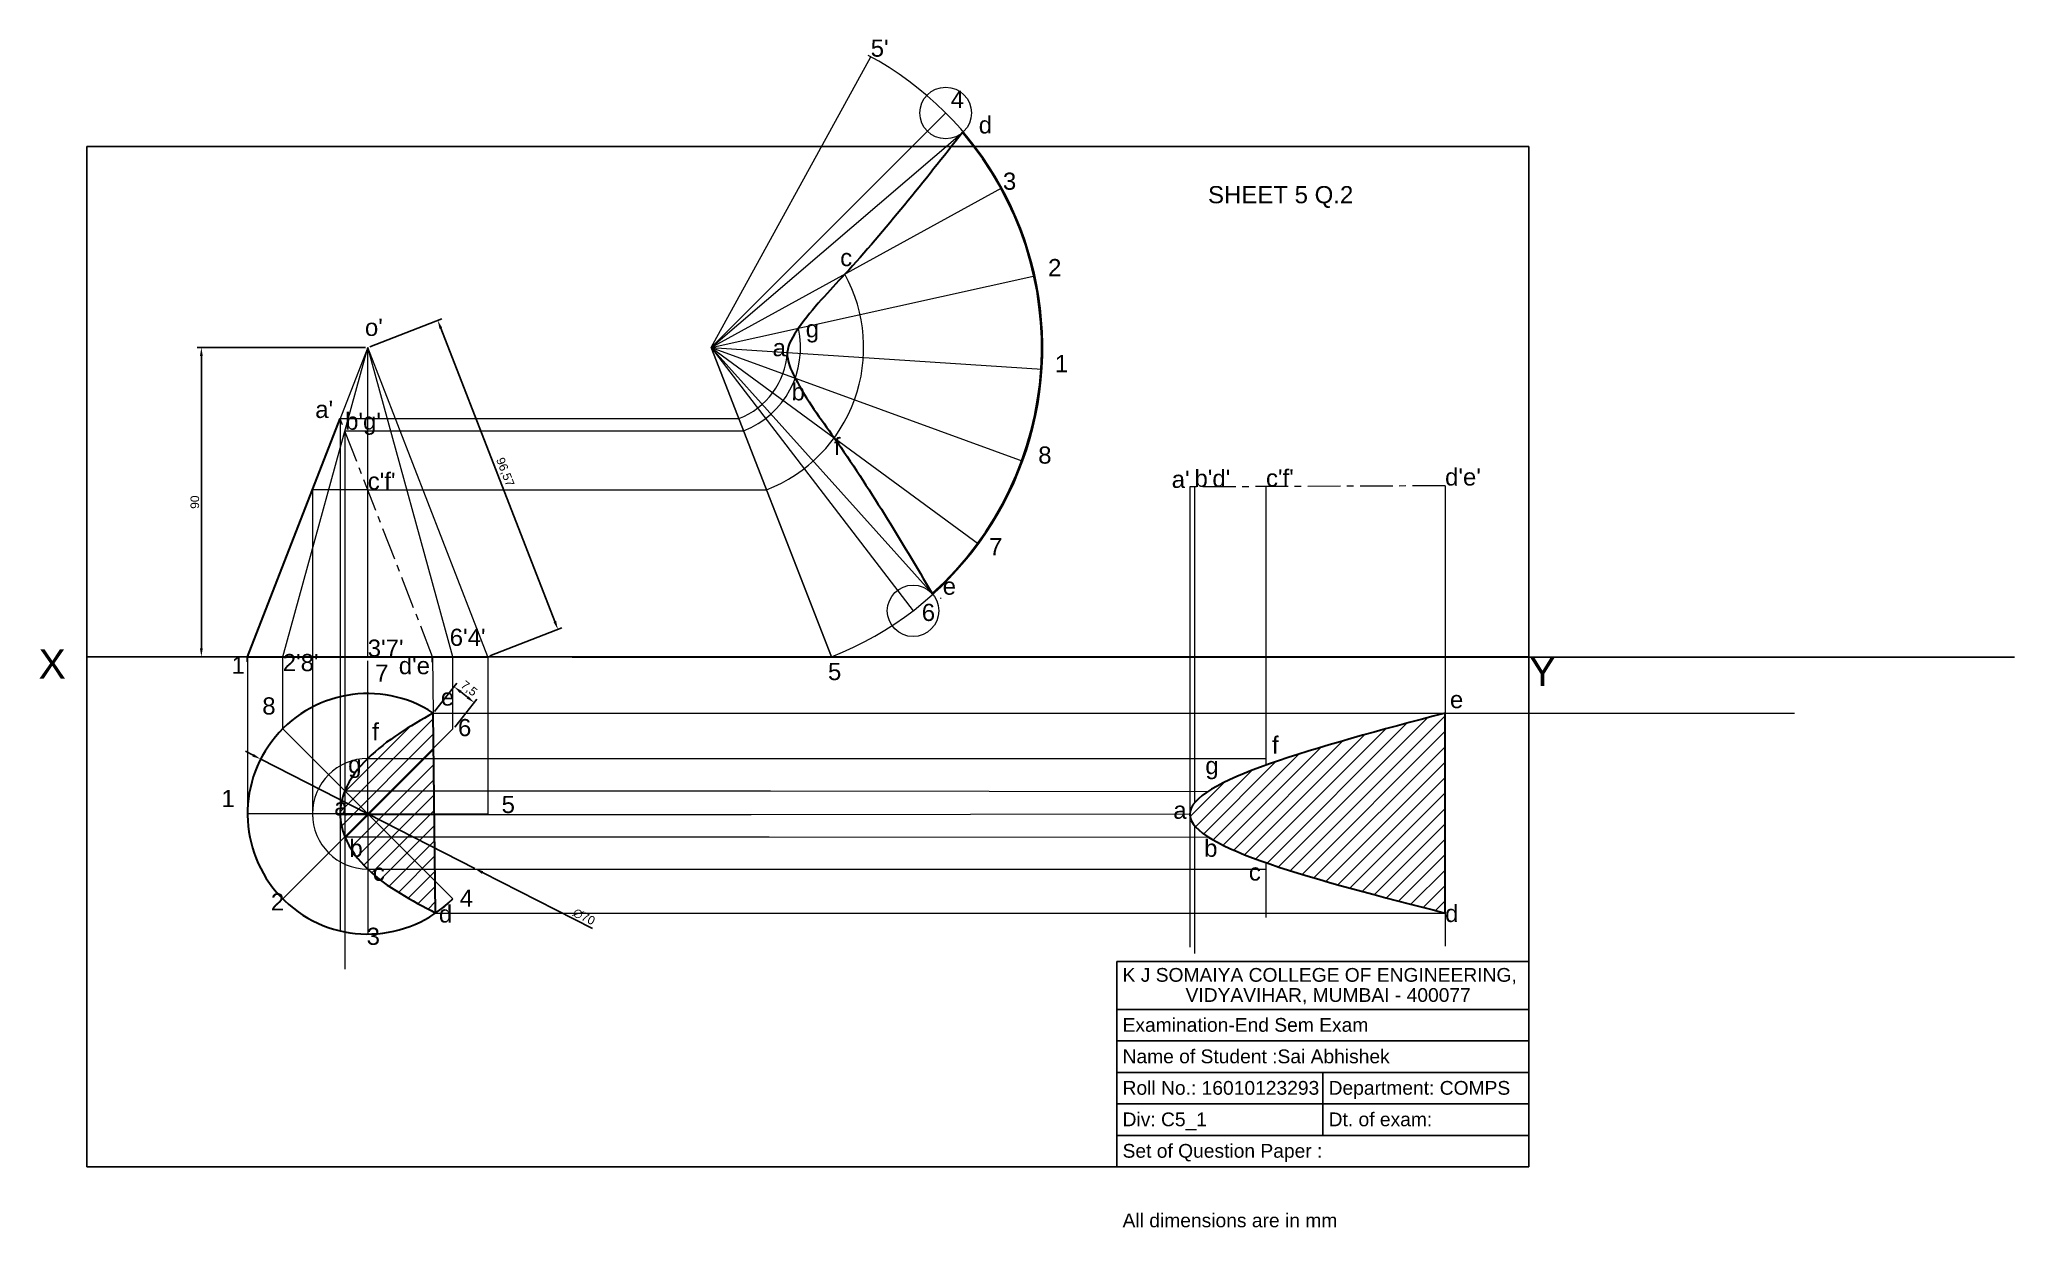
# Model space of a CAD drawing. Header units: millimetres. Extents: x 1962 to 3737, y 1849 to 2201.
# Drawn here: x 3162 to 3737, y 1849 to 2195 of the extents above; entities that cross this region are included whole.
import ezdxf

# ---------------------------------------------------------------- set-up
doc = ezdxf.new("R2010")
doc.units = ezdxf.units.MM
doc.header["$LTSCALE"] = 0.3
doc.header["$PDMODE"] = 35
doc.header["$PDSIZE"] = 5
doc.linetypes.add('CENTER', pattern=[50.8, 31.75, -6.35, 6.35, -6.35])
doc.styles.get("Standard").update_dxf_attribs({"font": 'arial.ttf'})
doc.dimstyles.new('ISO-25', dxfattribs={"dimtxt": 2.5, "dimasz": 2.5, "dimexe": 1.25, "dimexo": 0.625, "dimtad": 1, "dimtxsty": 'Standard', "dimcen": 2.5, "dimadec": 0, "dimazin": 0, "dimtfac": 1, "dimtmove": 0, "dimatfit": 3, "dimfxl": 1, "dimarcsym": 0})

msp = doc.modelspace()

# ---------------------------------------------------------------- texts
at = {"linetype": 'Continuous', "lineweight": 9}
for s, p in [("5'", (3404.027, 2189.644)), ('4', (3427.307, 2174.709)), ('d', (3435.484, 2167.29)), ('3', (3442.524, 2150.913)), ('SHEET 5 Q.2', (3502.262, 2146.981)), ('c', (3395.137, 2128.674)), ('2', (3455.672, 2125.757)), ("o'", (3256.725, 2108.372)), ('g', (3385.113, 2107.934)), ('a', (3375.441, 2102.454)), ('1', (3457.653, 2097.815)), ('b', (3380.975, 2089.611)), ("a'", (3242.255, 2084.486)), ("a'", (3242.255, 2084.486)), ("b'g'", (3250.965, 2081.063)), ("b'g'", (3250.965, 2081.063)), ('f', (3393.291, 2073.746)), ('8', (3452.809, 2071.197)), ("c'f'", (3257.542, 2063.596)), ("a'", (3491.685, 2064.132)), ("b'd'", (3498.315, 2064.413)), ("c'f'", (3519.134, 2064.51)), ("d'e'", (3571.298, 2064.82)), ('7', (3438.492, 2044.535)), ('e', (3424.99, 2033.042)), ('6', (3418.895, 2025.396)), ("3'7'", (3257.542, 2014.982)), ("6'4'", (3281.42, 2018.149)), ("1'", (3217.896, 2010.033)), ("2'8'", (3232.793, 2010.793)), ("d'e'", (3266.589, 2009.907)), ('5', (3391.578, 2008.184)), ('7', (3259.724, 2007.714)), ('8', (3226.833, 1998.169)), ('e', (3278.838, 2000.766)), ('e', (3572.711, 2000.026)), ('f', (3258.834, 1990.676)), ('6', (3283.824, 1991.876)), ('f', (3520.891, 1986.822)), ('g', (3251.842, 1981.169)), ('g', (3501.474, 1980.809)), ('1', (3214.935, 1971.233)), ('5', (3296.532, 1969.487)), ('a', (3247.795, 1968.802)), ('a', (3492.14, 1967.82)), ('b', (3252.22, 1956.732)), ('b', (3501.131, 1956.752)), ('c', (3259.004, 1949.757)), ('c', (3514.142, 1949.835)), ('2', (3229.339, 1941.139)), ('4', (3284.314, 1942.234)), ('d', (3278.266, 1937.619)), ('d', (3571.298, 1937.775)), ('3', (3257.218, 1931.124))]:
    msp.add_text(s, height=5, dxfattribs=at).set_placement(p)
for s, height, p in [('K J SOMAIYA COLLEGE OF ENGINEERING, ', 4.00791, (3477.379, 1920.38)), ('VIDYAVIHAR, MUMBAI - 400077', 4.00791, (3495.715, 1914.528)), ('Examination-End Sem Exam', 4.00791, (3477.379, 1905.831)), ('Name of Student :Sai Abhishek ', 4.00791, (3477.379, 1896.664)), ('Roll No.: 16010123293', 4.00791, (3477.379, 1887.498)), ('Department: COMPS', 4.00791, (3537.379, 1887.498)), ('Div: C5_1', 4.0079, (3477.379, 1878.331)), ('Dt. of exam:', 4.00791, (3537.379, 1878.331)), ('Set of Question Paper : ', 4.00791, (3477.379, 1869.164)), ('All dimensions are in mm', 4.00791, (3477.379, 1848.921))]:
    msp.add_text(s, height=height).set_placement(p)
at = {"char_height": 8.5, "attachment_point": 1}
for s, width, insert in [('X', 7.5626, (3161.691, 2017.142)), ('Y', 20.25103, (3595.701, 2014.982))]:
    msp.add_mtext_dynamic_manual_height_columns(s, width=width, gutter_width=42.5, heights=[0], dxfattribs=dict(at, insert=insert))

# ---------------------------------------------------------------- blocks, each defined once
blk = doc.blocks.new('*U26')
at = {"linetype": 'Continuous', "lineweight": 9}
blk.add_line((-17.5, 0), (17.5, 0), dxfattribs=at)
blk = doc.blocks.new('*U27')
at = {"color": 0, "linetype": 'ByBlock', "lineweight": -2, "transparency": 16777216}
for p, rotation in [((3257.54, 1986.77), 90.00000000000001), ((3245.17, 1981.64), 135), ((3269.92, 1981.64), 45.00000000000001), ((3240.04, 1969.27), 180), ((3245.17, 1956.89), 225), ((3257.54, 1951.77), 270), ((3269.92, 1956.89), 315.0000000000001)]:
    blk.add_blockref('*U26', p, dxfattribs=dict(at, rotation=rotation))
blk.add_blockref('*U26', (3275.04, 1969.27), dxfattribs=at)
blk = doc.blocks.new('*D28')
at = {"color": 0, "linetype": 'Continuous', "lineweight": -2, "transparency": 16777216}
for p, q in [((3256.92, 2104.98), (3207.85, 2104.98)), ((3209.1, 2017.48), (3209.1, 2102.48)), ((3256.92, 2014.98), (3207.85, 2014.98))]:
    blk.add_line(p, q, dxfattribs=at)
at = {"color": 0, "linetype": 'Continuous', "lineweight": 9, "transparency": 16777216}
for points in [[(3208.68, 2102.48), (3209.52, 2102.48), (3209.1, 2104.98)], [(3208.68, 2017.48), (3209.52, 2017.48), (3209.1, 2014.98)]]:
    blk.add_solid(points, dxfattribs=at)
at = {"layer": 'Defpoints', "color": 0, "linetype": 'Continuous', "lineweight": 9, "transparency": 16777216}
for p in [(3209.1, 2104.98), (3257.54, 2104.98), (3257.54, 2014.98)]:
    blk.add_point(p, dxfattribs=at)
at = {"color": 0, "linetype": 'Continuous', "lineweight": 9, "transparency": 16777216, "insert": (3207.2, 2059.98), "char_height": 2.5, "attachment_point": 5, "rotation": 90}
blk.add_mtext('90', dxfattribs=at)
blk = doc.blocks.new('*D29')
at = {"color": 0, "linetype": 'Continuous', "lineweight": -2, "transparency": 16777216}
for p, q in [((3224.15, 1986.32), (3221.92, 1987.46)), ((3226.37, 1985.19), (3288.71, 1953.35)), ((3323.01, 1935.84), (3290.94, 1952.21))]:
    blk.add_line(p, q, dxfattribs=at)
at = {"color": 0, "linetype": 'Continuous', "lineweight": 9, "transparency": 16777216}
for points in [[(3224.33, 1986.7), (3223.96, 1985.95), (3226.37, 1985.19)], [(3291.13, 1952.58), (3290.75, 1951.84), (3288.71, 1953.35)]]:
    blk.add_solid(points, dxfattribs=at)
at = {"layer": 'Defpoints', "color": 0, "linetype": 'Continuous', "lineweight": 9, "transparency": 16777216}
for p in [(3226.37, 1985.19), (3288.71, 1953.35)]:
    blk.add_point(p, dxfattribs=at)
at = {"color": 0, "linetype": 'Continuous', "lineweight": 9, "transparency": 16777216, "insert": (3320.54, 1939.31), "char_height": 2.5, "attachment_point": 5, "rotation": 332.94666}
blk.add_mtext('∅70', dxfattribs=at)
blk = doc.blocks.new('*D46')
at = {"color": 0, "linetype": 'Continuous', "lineweight": -2, "transparency": 16777216}
for p, q in [((3258.12, 2105.21), (3279.1, 2113.37)), ((3278.84, 2110.58), (3312.03, 2025.24)), ((3293.12, 2015.21), (3314.1, 2023.37))]:
    blk.add_line(p, q, dxfattribs=at)
at = {"color": 0, "linetype": 'Continuous', "lineweight": 9, "transparency": 16777216}
for points in [[(3279.23, 2110.73), (3278.45, 2110.43), (3277.94, 2112.91)], [(3312.42, 2025.39), (3311.64, 2025.09), (3312.94, 2022.91)]]:
    blk.add_solid(points, dxfattribs=at)
at = {"layer": 'Defpoints', "color": 0, "linetype": 'Continuous', "lineweight": 9, "transparency": 16777216}
for p in [(3257.54, 2104.98), (3312.94, 2022.91), (3292.54, 2014.98)]:
    blk.add_point(p, dxfattribs=at)
at = {"color": 0, "linetype": 'Continuous', "lineweight": 9, "transparency": 16777216, "insert": (3297.42, 2068.68), "char_height": 2.5, "attachment_point": 5, "rotation": 291.25051}
blk.add_mtext('96,57', dxfattribs=at)
blk = doc.blocks.new('*U47')
at = {"linetype": 'Continuous', "lineweight": 9}
blk.add_line((-17.5, 45), (17.5, -45), dxfattribs=at)
blk = doc.blocks.new('*U48')
at = {"color": 0, "linetype": 'ByBlock', "lineweight": -2, "transparency": 16777216}
for p, rotation in [((3380.8, 2147.31), 129.9999999999999), ((3391.72, 2139.12), 113.75), ((3399.91, 2128.21), 97.49999999999996), ((3404.72, 2115.43), 81.25), ((3405.76, 2101.82), 64.99999999999994), ((3402.95, 2088.47), 48.74999999999998), ((3396.52, 2076.43), 32.49999999999996), ((3386.97, 2066.68), 16.24999999999997)]:
    blk.add_blockref('*U47', p, dxfattribs=dict(at, rotation=rotation))
blk.add_blockref('*U47', (3375.08, 2059.98), dxfattribs=at)
blk = doc.blocks.new('*D54')
at = {"color": 0, "linetype": 'Continuous', "lineweight": -2, "transparency": 16777216}
for p, q in [((3277.02, 1999.09), (3283.46, 2007.26)), ((3282.91, 1994.45), (3289.35, 2002.61)), ((3284.65, 2004.73), (3286.61, 2003.18))]:
    blk.add_line(p, q, dxfattribs=at)
at = {"color": 0, "linetype": 'Continuous', "lineweight": 9, "transparency": 16777216}
for points in [[(3284.91, 2005.05), (3284.39, 2004.4), (3282.69, 2006.28)], [(3286.87, 2003.51), (3286.36, 2002.85), (3288.58, 2001.63)]]:
    blk.add_solid(points, dxfattribs=at)
at = {"layer": 'Defpoints', "color": 0, "linetype": 'Continuous', "lineweight": 9, "transparency": 16777216}
for p in [(3288.58, 2001.63), (3276.64, 1998.6), (3282.53, 1993.96)]:
    blk.add_point(p, dxfattribs=at)
at = {"color": 0, "linetype": 'Continuous', "lineweight": 9, "transparency": 16777216, "insert": (3286.95, 2005.62), "char_height": 2.5, "attachment_point": 5, "rotation": 321.74635}
blk.add_mtext('7,5', dxfattribs=at)

# ---------------------------------------------------------------- dimensions: what is measured, and where the dimension line sits
at = {"linetype": 'Continuous', "lineweight": 9}
for p1, p2, distance, picture, middle in [((3257.542, 2104.982), (3292.542, 2014.982), 21.882, '*D46', (3297.419, 2068.684)), ((3276.636, 1998.601), (3282.526, 1993.957), 9.773, '*D54', (3286.946, 2005.62))]:
    dim = msp.add_aligned_dim(p1=p1, p2=p2, distance=distance, dimstyle='ISO-25', dxfattribs=at)
    dim.commit()
    dim.dimension.update_dxf_attribs({"geometry": picture, "text_midpoint": middle})
dim = msp.add_linear_dim(base=(3209.1, 2104.982), p1=(3257.542, 2014.982), p2=(3257.542, 2104.982), angle=90, dimstyle='ISO-25', dxfattribs=at)
dim.commit()
dim.dimension.update_dxf_attribs({"geometry": '*D28', "text_midpoint": (3207.198, 2059.982)})
dim = msp.add_diameter_dim_2p(p1=(3226.372, 1985.187), p2=(3288.713, 1953.35), dimstyle='ISO-25', dxfattribs=at)
dim.commit()
dim.dimension.update_dxf_attribs({"geometry": '*D29', "text_midpoint": (3319.647, 1937.551), "dimtype": 163})

# ---------------------------------------------------------------- hatches: boundary and pattern name
at = {"linetype": 'Continuous', "lineweight": 9}
h = msp.add_hatch(dxfattribs=at)
h.set_pattern_fill('ANSI31', color=256)
edge = h.paths.add_edge_path()
edge.add_spline(control_points=[(3276.636, 1998.601), (3269.86, 1994.722), (3259.717, 1988.914), (3250.894, 1977.682), (3248.975, 1969.266), (3250.901, 1960.865), (3259.71, 1949.437), (3270.363, 1944.155), (3277.307, 1940.383)], knot_values=[0, 0, 0, 0, 23.2346235, 34.7813296, 41.589296, 48.3972625, 59.9439686, 83.4866093, 83.4866093, 83.4866093, 83.4866093], degree=3, periodic=0)
at = {"linetype": 'Continuous', "lineweight": 9, "transparency": 33554687}
h = msp.add_hatch(dxfattribs=at)
h.set_pattern_fill('ANSI31', color=256)
edge = h.paths.add_edge_path()
edge.add_spline(control_points=[(3276.636, 1998.601), (3269.86, 1994.722), (3259.717, 1988.914), (3250.894, 1977.682), (3248.975, 1969.266), (3250.901, 1960.865), (3259.71, 1949.437), (3270.363, 1944.155), (3277.307, 1940.383)], knot_values=[0, 0, 0, 0, 23.2346235, 34.7813296, 41.589296, 48.3972625, 59.9439686, 83.4866093, 83.4866093, 83.4866093, 83.4866093], degree=3, periodic=0)
edge.add_line((3277.307, 1940.383), (3276.636, 1998.601))
at = {"linetype": 'Continuous', "lineweight": 9}
h = msp.add_hatch(dxfattribs=at)
h.set_pattern_fill('ANSI31', color=256)
h.set_pattern_definition([(45, (127.6827, 0), (-2.245064, 2.245064), [])])
edge = h.paths.add_edge_path()
edge.add_spline(control_points=[(3571.298, 1998.601), (3534.072, 1988.714), (3459.753, 1968.974), (3534.16, 1949.902), (3571.298, 1940.383)], knot_values=[0, 0, 0, 0, 79.9983115, 159.7160295, 159.7160295, 159.7160295, 159.7160295], degree=3, periodic=0)
edge.add_line((3571.298, 1940.383), (3571.298, 1998.601))

# ---------------------------------------------------------------- linework, layer by layer
for p, q in [((3175.701, 2163.482), (3595.701, 2163.482)), ((3175.701, 1866.482), (3175.701, 2163.482)), ((3595.701, 2163.482), (3595.701, 1866.482)), ((3175.701, 2014.982), (3595.701, 2014.982)), ((3317.129, 2014.883), (3737.129, 2014.883)), ((3475.701, 1926.305), (3595.701, 1926.305)), ((3475.701, 1866.482), (3475.701, 1926.305)), ((3595.701, 1921.482), (3595.701, 1866.482)), ((3475.701, 1912.315), (3595.701, 1912.315)), ((3475.701, 1903.149), (3595.701, 1903.149)), ((3475.701, 1893.982), (3595.701, 1893.982)), ((3535.701, 1893.982), (3535.701, 1875.649)), ((3475.701, 1884.815), (3595.701, 1884.815)), ((3475.701, 1875.649), (3595.701, 1875.649)), ((3595.701, 1866.482), (3175.701, 1866.482)), ((3595.701, 1866.482), (3475.701, 1866.482))]:
    msp.add_line(p, q)
for p, q in [((3357.581, 2104.982), (3430.738, 2167.566)), ((3257.542, 2104.982), (3222.542, 2014.982)), ((3232.793, 2014.982), (3257.542, 2104.982)), ((3257.542, 2014.982), (3257.542, 2104.982)), ((3292.542, 2014.982), (3257.542, 2104.982)), ((3292.542, 2014.982), (3257.542, 2104.982)), ((3282.291, 2014.982), (3257.542, 2104.982)), ((3257.542, 2014.982), (3257.542, 2104.982)), ((3392.581, 2014.982), (3357.581, 2104.982)), ((3357.581, 2104.982), (3421.945, 2033.385)), ((3249.495, 2084.289), (3249.495, 1983.234)), ((3249.495, 2084.289), (3249.495, 1983.234)), ((3249.495, 2084.289), (3365.628, 2084.289)), ((3250.876, 2080.739), (3250.876, 1983.943)), ((3250.876, 2080.739), (3250.876, 1983.943)), ((3250.876, 2080.739), (3367.009, 2080.739)), ((3257.542, 2063.596), (3241.448, 2063.596)), ((3241.448, 2063.596), (3241.448, 1968.387)), ((3257.542, 2063.596), (3273.661, 2063.534)), ((3257.542, 2063.596), (3373.675, 2063.596)), ((3496.935, 2064.413), (3496.935, 1930.437)), ((3498.315, 2064.413), (3498.315, 1972.45)), ((3519.134, 2064.51), (3519.134, 1983.439)), ((3571.298, 2064.738), (3571.298, 1930.757)), ((3222.542, 2014.982), (3222.542, 1969.268)), ((3232.793, 1994.017), (3232.793, 2014.982)), ((3276.448, 2014.982), (3277.307, 1940.383)), ((3276.448, 2014.982), (3277.307, 1940.383)), ((3276.448, 2014.982), (3392.581, 2014.982)), ((3282.291, 1994.017), (3282.291, 2014.982)), ((3292.542, 2014.982), (3292.542, 1969.268)), ((3276.636, 1998.601), (3443.615, 1998.601)), ((3443.615, 1998.601), (3673.028, 1998.601)), ((3257.542, 1985.363), (3397.044, 1985.363)), ((3397.044, 1985.363), (3519.134, 1985.363)), ((3249.495, 1983.234), (3249.495, 1955.302)), ((3250.876, 1983.943), (3250.876, 1954.553)), ((3250.876, 1975.935), (3374.809, 1975.935)), ((3374.809, 1975.935), (3502.186, 1975.737)), ((3249.496, 1969.107), (3369.252, 1969.107)), ((3369.252, 1969.107), (3496.936, 1969.26)), ((3250.876, 1962.602), (3374.502, 1962.602)), ((3374.502, 1962.602), (3502.438, 1962.439)), ((3498.315, 1965.848), (3498.315, 1928.566)), ((3249.495, 1955.302), (3249.495, 1935.206)), ((3250.876, 1954.593), (3250.876, 1924.085)), ((3257.542, 1953.174), (3397.089, 1953.174)), ((3397.089, 1953.174), (3519.134, 1953.174)), ((3519.134, 1955.059), (3519.134, 1939.078)), ((3277.307, 1940.383), (3282.291, 1944.519)), ((3277.307, 1940.383), (3448.265, 1940.383)), ((3448.265, 1940.383), (3571.298, 1940.383))]:
    msp.add_line(p, q, dxfattribs=at)
at = {"linetype": 'Continuous', "lineweight": 30}
for p, q in [((3222.542, 2014.982), (3249.495, 2084.289)), ((3222.542, 2014.982), (3292.542, 2014.982)), ((3277.307, 1940.383), (3276.636, 1998.601)), ((3571.298, 1940.383), (3571.298, 1998.601))]:
    msp.add_line(p, q, dxfattribs=at)
at = {"linetype": 'CENTER', "lineweight": 9}
for p, q in [((3276.448, 2014.982), (3249.495, 2084.289)), ((3276.448, 2014.982), (3249.495, 2084.289)), ((3571.298, 2064.738), (3496.935, 2064.413)), ((3257.542, 2004.268), (3257.542, 2014.982))]:
    msp.add_line(p, q, dxfattribs=at)
at = {"linetype": 'Continuous', "lineweight": 9}
for centre in [(3425.863, 2173.265), (3416.367, 2028.371)]:
    msp.add_circle(centre, 7.5, dxfattribs=at)
for centre, radius, start, end in [((3357.581, 2104.982), 96.566, 291.250506, 61.730506), ((3357.581, 2104.982), 44.405, 291.250506, 28.750506), ((3357.581, 2104.982), 26.012, 291.250506, 12.500506), ((3357.581, 2104.982), 22.202, 291.250506, 356.250506), ((3257.542, 1969.268), 16.094, 90, 270)]:
    msp.add_arc(centre, radius, start, end, dxfattribs=at)
at = {"linetype": 'Continuous', "lineweight": 30}
for centre, radius, start, end in [((3357.581, 2104.982), 96.274, 311.954986, 40.549392), ((3257.542, 1969.268), 35, 56.937546, 315)]:
    msp.add_arc(centre, radius, start, end, dxfattribs=at)
for points in [[(3430.738, 2167.566), (3396.511, 2126.34), (3382.976, 2110.612), (3379.736, 2103.53), (3382.024, 2096.086), (3393.391, 2078.725), (3421.945, 2033.385)], [(3571.298, 1998.601), (3496.935, 1969.107), (3571.298, 1940.383)]]:
    msp.add_spline(points, degree=3, dxfattribs=at)
at = {"linetype": 'Continuous', "lineweight": 9}
msp.add_open_spline([(3424.3, 2032.114), (3424.381, 2032.08), (3424.463, 2032.046), (3424.544, 2032.014)], degree=3, dxfattribs=at)
at = {"linetype": 'Continuous', "lineweight": 30}
msp.add_open_spline([(3276.636, 1998.601), (3269.86, 1994.722), (3259.717, 1988.914), (3250.894, 1977.682), (3248.975, 1969.266), (3250.901, 1960.865), (3259.71, 1949.437), (3270.363, 1944.155), (3277.307, 1940.383)], degree=3, knots=[0, 0, 0, 0, 23.2346235, 34.7813296, 41.589296, 48.3972625, 59.9439686, 83.4866093, 83.4866093, 83.4866093, 83.4866093], dxfattribs=at)

# ---------------------------------------------------------------- block references
at = {"linetype": 'Continuous', "lineweight": 9}
for name in ['*U48', '*U27']:
    msp.add_blockref(name, (0, 0), dxfattribs=at)

msp.set_redraw_order([(e.dxf.handle, doc.entitydb.next_handle()) for e in msp.query("TEXT MTEXT ATTDEF DIMENSION ARC_DIMENSION")])  # texts and dimensions are drawn at this point

doc.saveas('drawing.dxf')
